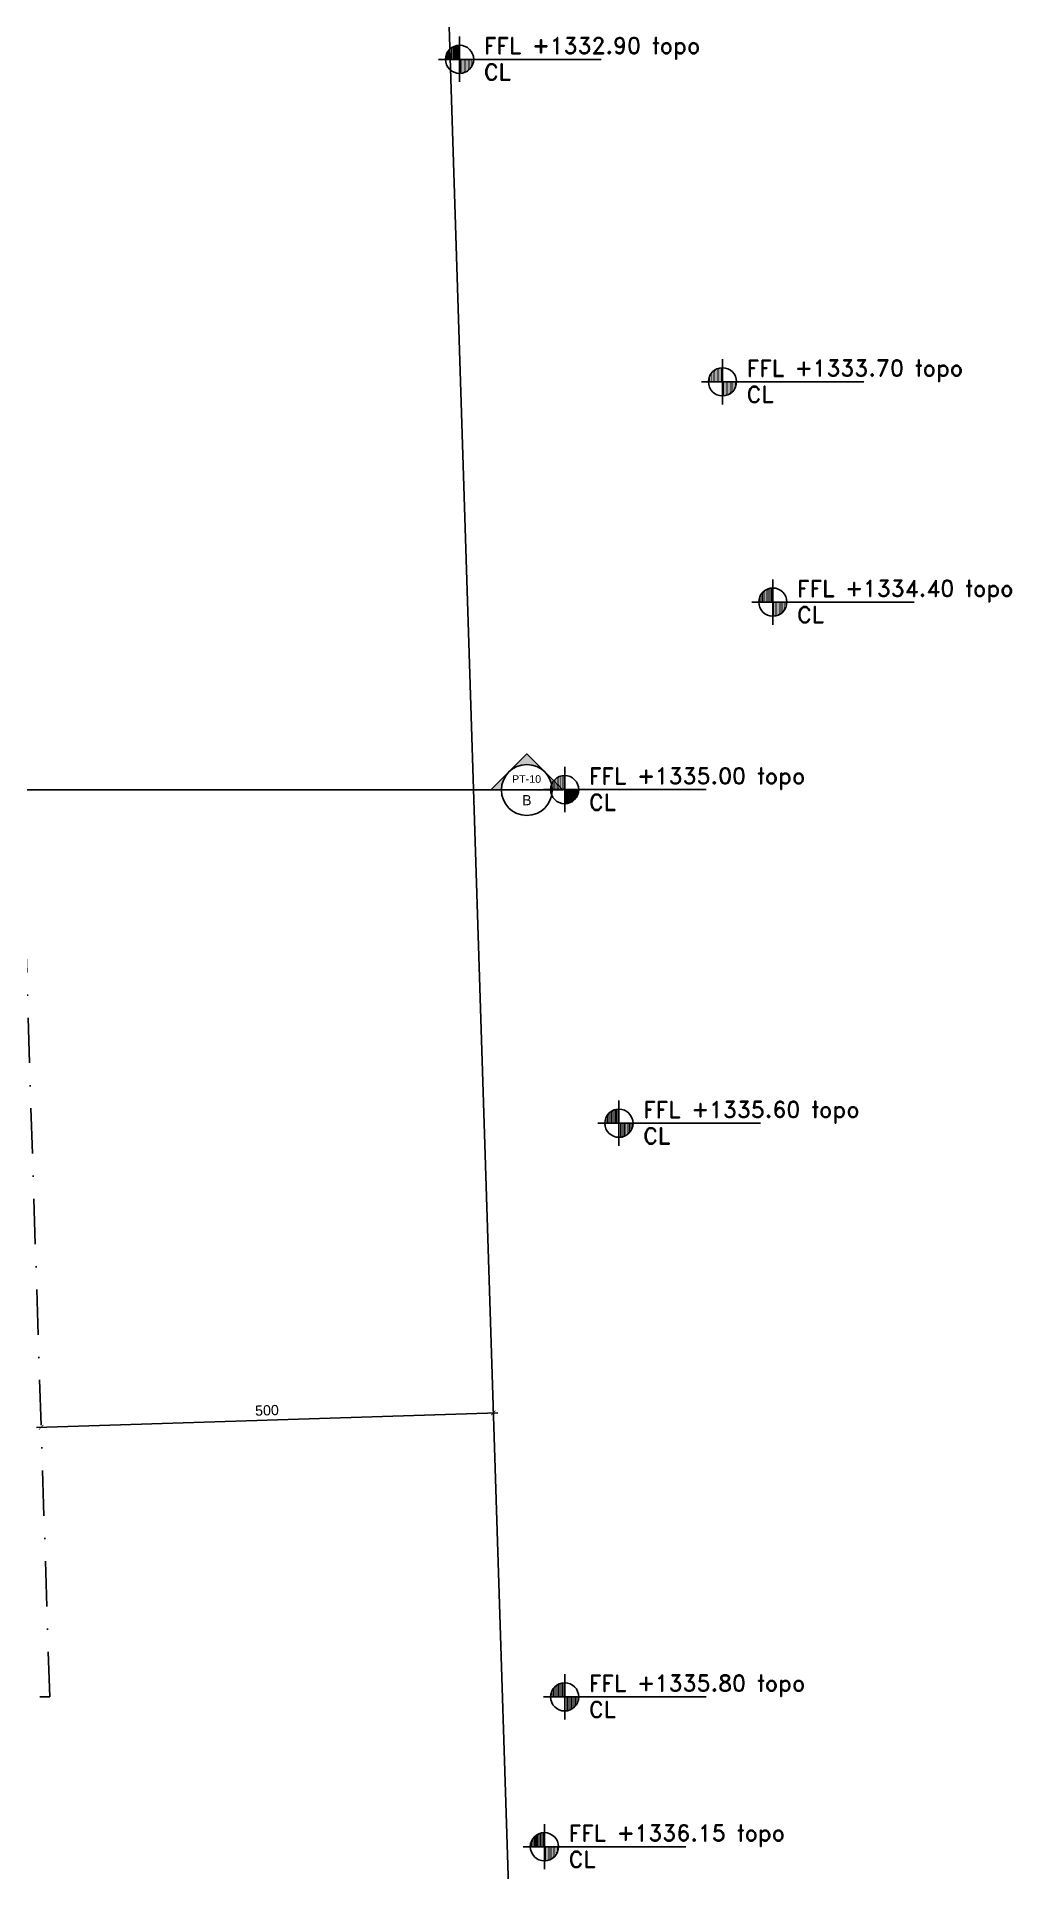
# Model space of a CAD drawing. Header units: centimetres. Extents: x 96271 to 179142, y 9855 to 112216.
# Drawn here: x 130545 to 131622, y 50963 to 52988 of the extents above; entities that cross this region are included whole.
import ezdxf
from ezdxf.enums import TextEntityAlignment as Align

# ---------------------------------------------------------------- set-up
doc = ezdxf.new("R2010")
doc.units = ezdxf.units.CM
doc.header["$LTSCALE"] = 100
doc.header["$MEASUREMENT"] = 0
doc.header["$PDSIZE"] = 0.2
doc.linetypes.add('DASHDOT', pattern=[1, 0.5, -0.25, 0, -0.25])
doc.layers.get('0').update_dxf_attribs({"linetype": 'CONTINUOUS'})
doc.layers.get('DEFPOINTS').update_dxf_attribs({"linetype": 'CONTINUOUS'})
for name, color, linetype in [('A-Dim', 2, 'CONTINUOUS'), ('A-Otln-Lot Limit', 4, 'CONTINUOUS'), ('A-Setback', 3, 'DASHDOT'), ('plan-elevation level', 7, 'CONTINUOUS')]:
    doc.layers.add(name, color=color, linetype=linetype)
doc.layers.add('A-Sect-Iden', color=191, linetype='CONTINUOUS', lineweight=25)
doc.styles.add('ROMAND', font='romand.shx', dxfattribs={"height": 10})
doc.styles.add('ROMANS', font='romans.shx')
doc.styles.get("Standard").update_dxf_attribs({"font": 'arial.ttf'})
doc.dimstyles.new('1-50', dxfattribs={"dimtxt": 11.25, "dimasz": 5, "dimexe": 5, "dimexo": 5, "dimgap": 5, "dimtad": 1, "dimdec": 1, "dimrnd": 0.5, "dimzin": 12, "dimdsep": 46, "dimtxsty": 'Standard', "dimblk": 'ARCHTICK', "dimcen": 0.09, "dimdle": 5, "dimadec": 0, "dimazin": 3, "dimtfac": 1, "dimtdec": 1, "dimtix": 1, "dimtofl": 0, "dimtmove": 1, "dimatfit": 3, "dimfxl": 5, "dimtolj": 1, "dimtzin": 0, "dimarcsym": 0})
pattern_1 = [(90, (894916.29, -703049.082), (14.2875, 7.14375), [0, -14.2875])]

msp = doc.modelspace()

# ---------------------------------------------------------------- blocks, each defined once
blk = doc.blocks.new('_ArchTick')
at = {"color": 0, "linetype": 'ByBlock', "const_width": 0.15}
blk.add_lwpolyline([(-0.5, -0.5), (0.5, 0.5)], dxfattribs=at)
blk = doc.blocks.new('*D262')
at = {"layer": 'A-Dim', "color": 0, "lineweight": -2, "transparency": 16777216}
blk.add_line((130544.5, 51451), (131054.3, 51467.2), dxfattribs=at)
at = {"layer": 'DEFPOINTS', "color": 0, "transparency": 16777216}
for p in [(131049.3, 51467.1), (131052.4, 51369.3), (130552.6, 51353.4)]:
    blk.add_point(p, dxfattribs=at)
at = {"layer": 'A-Dim', "color": 0, "lineweight": -2, "transparency": 16777216, "xscale": 5, "yscale": 5, "zscale": 5}
for p, rotation in [((131049.3, 51467.1), 1.8247667080837), ((130549.5, 51451.2), 181.8247667080837)]:
    blk.add_blockref('_ArchTick', p, dxfattribs=dict(at, rotation=rotation))
at = {"layer": 'A-Dim', "color": 0, "transparency": 16777216, "insert": (130799.1, 51469.9), "char_height": 11.25, "attachment_point": 5, "rotation": 1.8248}
blk.add_mtext('\\A1;500', dxfattribs=at)
blk = doc.blocks.new('CL-FFL-PLAN')
at = {"layer": 'plan-elevation level'}
h = blk.add_hatch(dxfattribs=at)
h.set_pattern_fill('DOTS', color=232, scale=9, angle=90, style=0)
h.set_pattern_definition(pattern_1)
h.paths.add_polyline_path([(-1229, 207), (-1229, 50), (-1385, 50, -0.414214)])
h = blk.add_hatch(dxfattribs=at)
h.set_pattern_fill('DOTS', color=232, scale=9, angle=90, style=0)
h.set_pattern_definition(pattern_1)
h.paths.add_polyline_path([(-1229, 50), (-1072, 50, -0.414214), (-1229, -106)])
at = {"layer": 'plan-elevation level', "color": 7, "ltscale": 111}
for p, q in [((-1229, 301), (-1229, -200)), ((337, 50), (-1463, 50))]:
    blk.add_line(p, q, dxfattribs=at)
blk.add_circle((-1229, 50), 156, dxfattribs=at)
at = {"layer": 'plan-elevation level', "color": 111, "ltscale": 111, "style": 'ROMAND'}
for s, p in [('FFL', (-960, 110)), ('CL', (-960, -180))]:
    blk.add_text(s, height=180, dxfattribs=at).set_placement(p)
for tag, p in [('FFL', (-424, 113)), ('CL', (-417, -180))]:
    blk.add_attdef(tag, p, '', height=180, dxfattribs=at)
blk = doc.blocks.new('Anno_Section_A2')
blk.add_line((2.5, 0), (-2.5, 0))
blk.add_circle((0, 0), 2.5)
at = {"style": 'ROMANS'}
blk.add_attdef('NUMBER', text='', height=1, dxfattribs=at).set_placement((0, 0.5), align=Align.CENTER)
blk.add_attdef('SHEET', text='', height=0.75, dxfattribs=at).set_placement((0, -0.5), align=Align.TOP_CENTER)
blk = doc.blocks.new('Anno_Arrow_A2')
h = blk.add_hatch(color=256)
h.paths.add_polyline_path([(-1.77, 1.77), (-3.54, 0), (-2.5, 0, -0.198912)])
h.paths.add_polyline_path([(0, 3.54), (-1.77, 1.77, -0.414214), (1.77, 1.77)])
h.paths.add_polyline_path([(2.37, 1.16), (2.25, 1.1, -0.114349), (2.5, 0), (3.54, 0)])
h.paths.add_polyline_path([(1.77, 1.77, -0.082683), (2.25, 1.1), (2.37, 1.16)])
blk.add_lwpolyline([(-2.5, 0), (-3.54, 0), (0, 3.54), (3.54, 0), (2.5, 0)])

# ---------------------------------------------------------------- dimensions: what is measured, and where the dimension line sits
at = {"layer": 'A-Dim'}
dim = msp.add_aligned_dim(p1=(130552.637, 51353.354), p2=(131052.383, 51369.275), distance=97.854, dimstyle='1-50', override={"dimse1": 1, "dimse2": 1}, dxfattribs=at)
dim.commit()
dim.dimension.update_dxf_attribs({"geometry": '*D262', "text_midpoint": (130799.052, 51469.857)})

# ---------------------------------------------------------------- linework, layer by layer
at = {"layer": 'A-Otln-Lot Limit'}
msp.add_lwpolyline([(126965.712, 50479.123), (127206.535, 50394.564), (127669.865, 50351.712), (129880.741, 50855.19), (131068.865, 50851.94), (130904.471, 56012.018), (130151.894, 56776.773), (130222.083, 57217.518), (129747.22, 57140.456), (129010.375, 57171.007), (128361.687, 57204.5), (127783.533, 57219.682), (127242.113, 56719.747), (127087.264, 56618.541), (126965.712, 50479.08)], dxfattribs=at)
at = {"layer": 'A-Sect-Iden'}
msp.add_line((126383.148, 52155.286), (131114.439, 52155.286), dxfattribs=at)
at = {"layer": 'A-Setback'}
msp.add_lwpolyline([(130559.009, 51153.336), (130410.95, 55800.674), (129618.405, 56606.045), (129624.608, 56644.996), (128745.22, 56680.475), (127970.463, 56711.734), (127582.107, 56353.135), (127469.619, 50671.512), (127649.878, 50654.841), (129847.419, 51155.283)], close=True, dxfattribs=at)

# ---------------------------------------------------------------- block references
at = {"layer": 'A-Sect-Iden', "xscale": 11.25, "yscale": 11.25, "zscale": 11.25}
msp.add_blockref('Anno_Arrow_A2', (131086.314, 52155.286), dxfattribs=at)
at = {"layer": 'A-Sect-Iden'}
ref = msp.add_blockref('Anno_Section_A2', (131086.314, 52155.286), dxfattribs=dict(at, xscale=11.24999999999999, yscale=11.24999999999999, zscale=11.24999999999999, rotation=180))
ref.add_attrib('NUMBER', 'B', dxfattribs={"layer": '0', "height": 11.25}).set_placement((131086.314, 52138.411), align=Align.CENTER)
ref.add_attrib('SHEET', 'PT-10', dxfattribs={"layer": '0', "height": 8.4375}).set_placement((131086.055, 52171.657), align=Align.TOP_CENTER)
at = {"layer": 'plan-elevation level'}
ref = msp.add_blockref('CL-FFL-PLAN', (131134.701, 52957.533), dxfattribs=dict(at, xscale=0.09982510700227937, yscale=0.09982510700227937, zscale=0.09982510700227937))
ref.add_attrib('FFL', '+1332.90 topo', (131092.379, 52968.766), dxfattribs={"layer": '0', "color": 111, "ltscale": 111, "height": 17.96852, "style": 'ROMAND'})
ref = msp.add_blockref('CL-FFL-PLAN', (131425.261, 52601.258, -134556.2), dxfattribs=dict(at, xscale=0.09982510700227937, yscale=0.09982510700227937, zscale=0.09982510700227937))
ref.add_attrib('FFL', '+1333.70 topo', (131382.938, 52612.491, -134556.2), dxfattribs={"layer": '0', "color": 111, "ltscale": 111, "height": 17.96852, "style": 'ROMAND'})
ref = msp.add_blockref('CL-FFL-PLAN', (131480.919, 52357.866), dxfattribs=dict(at, xscale=0.09982510700227937, yscale=0.09982510700227937, zscale=0.09982510700227937))
ref.add_attrib('FFL', '+1334.40 topo', (131438.596, 52369.099), dxfattribs={"layer": '0', "color": 111, "ltscale": 111, "height": 17.96852, "style": 'ROMAND'})
ref = msp.add_blockref('CL-FFL-PLAN', (131250.834, 52150.683), dxfattribs=dict(at, xscale=0.09982510700227937, yscale=0.09982510700227937, zscale=0.09982510700227937))
ref.add_attrib('FFL', '+1335.00 topo', (131208.511, 52161.916), dxfattribs={"layer": '0', "color": 111, "ltscale": 111, "height": 17.96852, "style": 'ROMAND'})
ref = msp.add_blockref('CL-FFL-PLAN', (131310.827, 51782.143), dxfattribs=dict(at, xscale=0.09982510700227937, yscale=0.09982510700227937, zscale=0.09982510700227937))
ref.add_attrib('FFL', '+1335.60 topo', (131268.504, 51793.376), dxfattribs={"layer": '0', "color": 111, "ltscale": 111, "height": 17.96852, "style": 'ROMAND'})
ref = msp.add_blockref('CL-FFL-PLAN', (131250.834, 51148.386), dxfattribs=dict(at, xscale=0.09982510700227937, yscale=0.09982510700227937, zscale=0.09982510700227937))
ref.add_attrib('FFL', '+1335.80 topo', (131208.511, 51159.619), dxfattribs={"layer": '0', "color": 111, "ltscale": 111, "height": 17.96852, "style": 'ROMAND'})
ref = msp.add_blockref('CL-FFL-PLAN', (131228.434, 50982.836), dxfattribs=dict(at, xscale=0.09982510700227937, yscale=0.09982510700227937, zscale=0.09982510700227937))
ref.add_attrib('FFL', '+1336.15 topo', (131186.111, 50994.069), dxfattribs={"layer": '0', "color": 111, "ltscale": 111, "height": 17.96852, "style": 'ROMAND'})

msp.set_redraw_order([(e.dxf.handle, doc.entitydb.next_handle()) for e in msp.query("TEXT MTEXT ATTDEF DIMENSION ARC_DIMENSION")])  # texts and dimensions are drawn at this point

doc.saveas('drawing.dxf')
